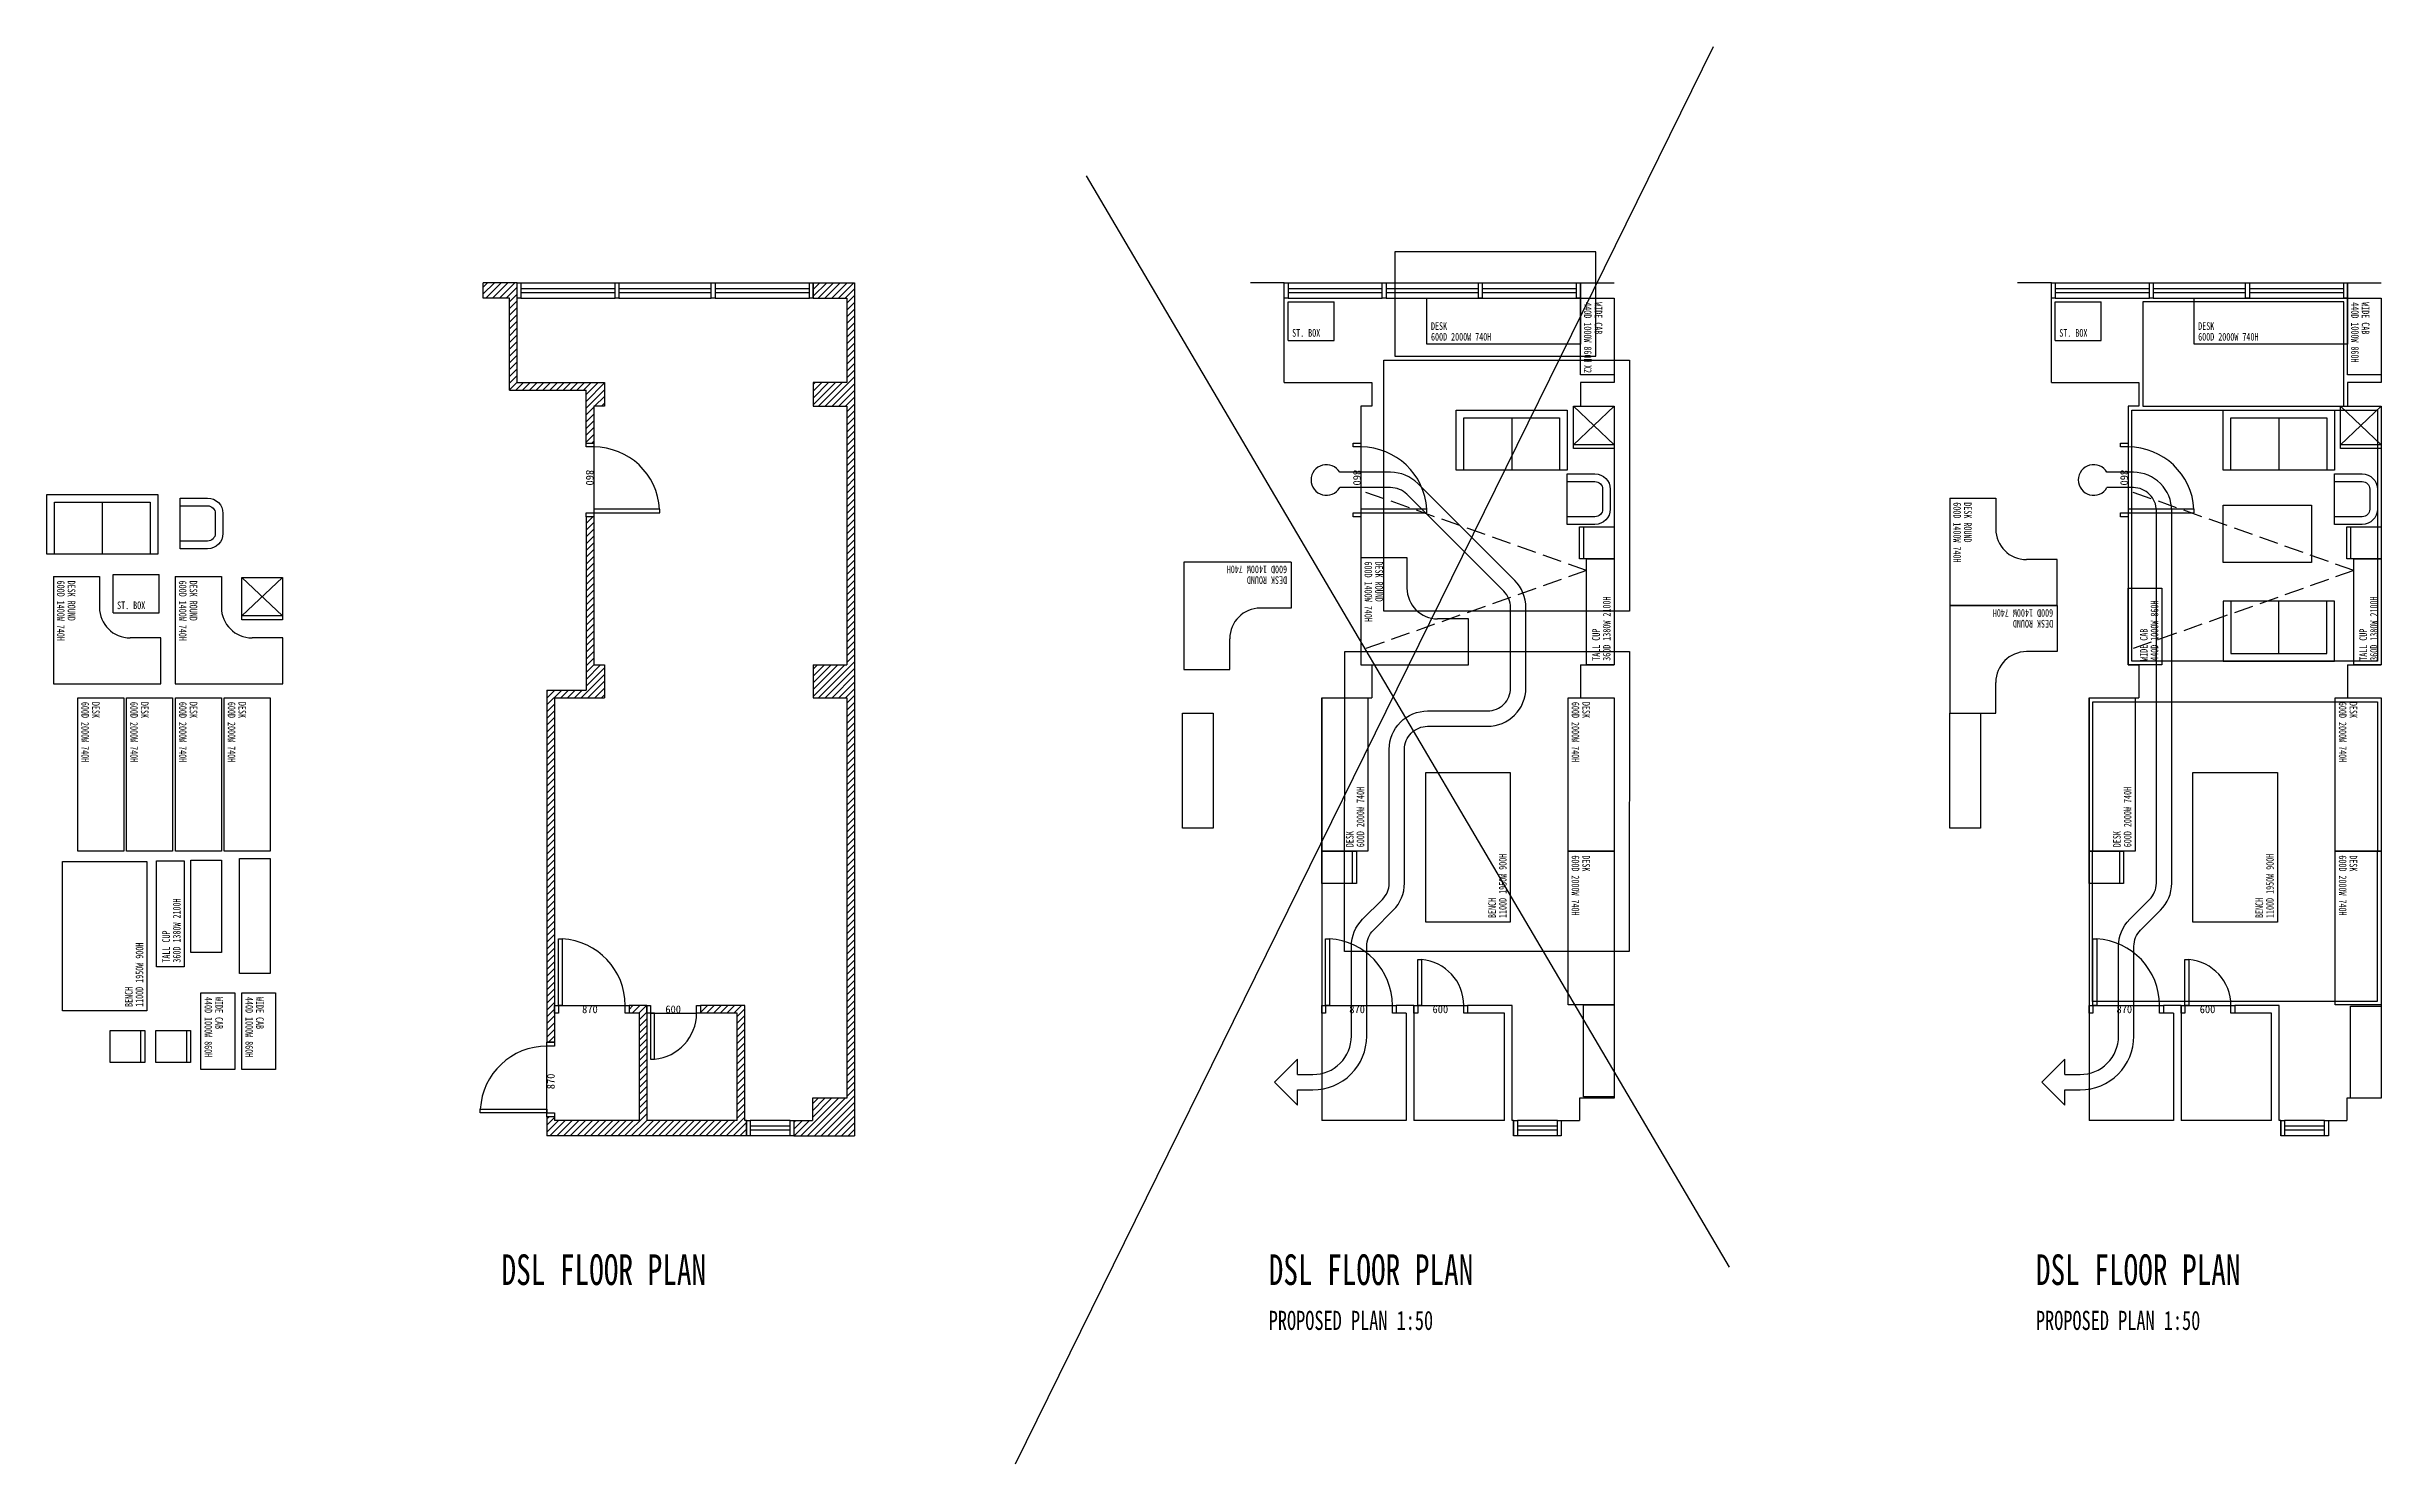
# Model space of a CAD drawing. Extents: x -500 to 78170, y -84136 to 31342.
# Drawn here: x 27739 to 58170, y -32498 to -14019 of the extents above; entities that cross this region are included whole.
import ezdxf
from ezdxf.enums import TextEntityAlignment as Align

# ---------------------------------------------------------------- set-up
doc = ezdxf.new("R2010")
doc.units = 0
doc.header["$LTSCALE"] = 1000
doc.header["$MEASUREMENT"] = 0
doc.linetypes.add('DASH', pattern=[0.35, 0.25, -0.1])
doc.layers.get('DEFPOINTS').update_dxf_attribs({"color": 9})
for name, color, linetype in [('3-WALL', 3, 'Continuous'), ('4-LINE', 7, 'Continuous'), ('5-DOOR', 1, 'Continuous'), ('6-WIN', 6, 'Continuous'), ('ANALYSIS', 6, 'Continuous'), ('hatch', 9, 'Continuous'), ('I-FURN', 4, 'Continuous'), ('T-DESB', 3, 'Continuous')]:
    doc.layers.add(name, color=color, linetype=linetype)
doc.styles.add('HZTXT', font='SimSun.ttf', dxfattribs={"width": 0.8})
doc.styles.get("Standard").update_dxf_attribs({"font": 'SimSun.ttf'})
pattern_1 = [(45, (-34360.05, 28016.62), (-44.19417, 44.19417), [])]

msp = doc.modelspace()

# ---------------------------------------------------------------- texts
at = {"layer": '5-DOOR'}
for p in [(44770, -19637), (54770, -19637)]:
    msp.add_text('860', height=100, rotation=270, dxfattribs=at).set_placement(p, align=Align.CENTER)
for s, p in [('870', (44820, -26617)), ('600', (45905, -26617)), ('870', (54820, -26617)), ('600', (55905, -26617))]:
    msp.add_text(s, height=100, dxfattribs=at).set_placement(p, align=Align.CENTER)
at = {"layer": 'T-DESB', "style": 'HZTXT', "width": 0.7}
msp.add_text('X2', height=100, rotation=270, dxfattribs=at).set_placement((47777, -18169))
for s, height, p in [('DSL FLOOR PLAN', 400, (33668, -30161)), ('DSL FLOOR PLAN', 400, (43668, -30161)), ('DSL FLOOR PLAN', 400, (53668, -30161)), ('PROPOSED PLAN 1:50', 250, (43668, -30747)), ('PROPOSED PLAN 1:50', 250, (53668, -30747))]:
    msp.add_text(s, height=height, dxfattribs=at).set_placement(p)

# ---------------------------------------------------------------- blocks, each defined once
blk = doc.blocks.new('ZONE PROP')
at = {"layer": 'ANALYSIS'}
for points in [[(700, 9310), (3320, 9310), (3320, 10670), (700, 10670)], [(3760, 5990), (560, 5990), (560, 9260), (3760, 9260)], [(50, 5460), (3760, 5460), (3755, 1550), (45, 1550)]]:
    blk.add_lwpolyline(points, close=True, dxfattribs=at)
blk = doc.blocks.new('TALL CUP')
at = {"layer": 'I-FURN'}
blk.add_lwpolyline([(0, 1380), (360, 1380), (360, 0), (0, 0)], close=True, dxfattribs=at)
at = {"layer": 'T-DESB', "style": 'HZTXT', "width": 0.7}
for s, p in [('360D 1380W 2100H', (47, 1327)), ('TALL CUP', (186, 1327))]:
    blk.add_text(s, height=100, rotation=270, dxfattribs=at).set_placement(p)
blk = doc.blocks.new('DESK ROUND')
at = {"layer": 'I-FURN'}
for p, q in [((0, 1400), (0, 0)), ((0, 1400), (600, 1400)), ((600, 1400), (600, 1000)), ((1400, 600), (1000, 600)), ((1400, 0), (1400, 600)), ((0, 0), (1400, 0))]:
    blk.add_line(p, q, dxfattribs=at)
blk.add_arc((1000, 1000), 400, 180, 270, dxfattribs=at)
at = {"layer": 'T-DESB', "style": 'HZTXT', "width": 0.7}
for s, p in [('600D 1400W 740H', (47, 1347)), ('DESK ROUND', (186, 1347))]:
    blk.add_text(s, height=100, rotation=270, dxfattribs=at).set_placement(p)
blk = doc.blocks.new('DESK')
at = {"layer": 'I-FURN'}
blk.add_lwpolyline([(-600, 0), (0, 0), (0, -2000), (-600, -2000)], close=True, dxfattribs=at)
at = {"layer": 'T-DESB', "style": 'HZTXT', "width": 0.7}
for s, p in [('600D 2000W 740H', (-553, -53)), ('DESK', (-414, -53))]:
    blk.add_text(s, height=100, rotation=270, dxfattribs=at).set_placement(p)
blk = doc.blocks.new('LOW CAB')
at = {"layer": 'I-FURN'}
blk.add_line((50, 420), (50, 0), dxfattribs=at)
blk.add_lwpolyline([(0, 0), (0, 420), (450, 420), (450, 0)], close=True, dxfattribs=at)
blk = doc.blocks.new('WIDE CAB')
at = {"layer": 'I-FURN'}
blk.add_lwpolyline([(0, 1000), (440, 1000), (440, 0), (0, 0)], close=True, dxfattribs=at)
at = {"layer": 'T-DESB', "style": 'HZTXT', "width": 0.7}
for s, p in [('440D 1000W 860H', (47, 947)), ('WIDE CAB', (186, 947))]:
    blk.add_text(s, height=100, rotation=270, dxfattribs=at).set_placement(p)
blk = doc.blocks.new('COUCH')
at = {"layer": 'I-FURN'}
for p, q in [((0, 360), (0, 0)), ((100, 360), (100, 0)), ((460, 560), (200, 560)), ((460, 460), (200, 460)), ((560, 0), (560, 360)), ((660, 0), (660, 360)), ((0, 0), (660, 0))]:
    blk.add_line(p, q, dxfattribs=at)
for centre, radius, start, end in [((200, 360), 200, 90, 180), ((200, 360), 100, 90, 180), ((460, 360), 200, 0, 90), ((460, 360), 100, 0, 90)]:
    blk.add_arc(centre, radius, start, end, dxfattribs=at)
blk = doc.blocks.new('SOFA')
at = {"layer": 'I-FURN'}
blk.add_line((725, 680), (725, 0), dxfattribs=at)
blk.add_lwpolyline([(1450, 0), (1450, 780), (0, 780), (0, 0)], close=True, dxfattribs=at)
blk.add_lwpolyline([(1350, 0), (1350, 680), (100, 680), (100, 0)], dxfattribs=at)
blk = doc.blocks.new('FRIDGE')
at = {"layer": 'I-FURN'}
for p, q in [((50, 0), (50, 530)), ((50, 0), (550, 530)), ((50, 530), (550, 0))]:
    blk.add_line(p, q, dxfattribs=at)
blk.add_lwpolyline([(0, 0), (0, 530), (550, 530), (550, 0)], close=True, dxfattribs=at)
blk = doc.blocks.new('SHELVING 2')
at = {"layer": 'I-FURN'}
blk.add_lwpolyline([(400, 0), (0, 0), (0, 1200), (400, 1200)], close=True, dxfattribs=at)
blk = doc.blocks.new('ST. BOX')
at = {"layer": 'I-FURN'}
for p, q in [((0, 500), (600, 500)), ((0, 0), (0, 500)), ((600, 0), (600, 500)), ((0, 0), (600, 0))]:
    blk.add_line(p, q, dxfattribs=at)
at = {"layer": 'T-DESB', "style": 'HZTXT', "width": 0.7}
blk.add_text('ST. BOX', height=100, dxfattribs=at).set_placement((53, 47))
blk = doc.blocks.new('TALL BENCH')
at = {"layer": 'I-FURN'}
blk.add_lwpolyline([(0, 0), (1100, 0), (1100, -1950), (0, -1950)], close=True, dxfattribs=at)
at = {"layer": 'T-DESB', "style": 'HZTXT', "width": 0.7}
for s, p in [('1100D 1950W 900H', (47, -53)), ('BENCH', (186, -53))]:
    blk.add_text(s, height=100, rotation=270, dxfattribs=at).set_placement(p)
blk = doc.blocks.new('SHELVING')
at = {"layer": 'I-FURN'}
blk.add_lwpolyline([(0, 1500), (400, 1500), (400, 0), (0, 0)], close=True, dxfattribs=at)
blk = doc.blocks.new('BASE')
at = {"layer": 'hatch'}
h = blk.add_hatch(dxfattribs=at)
h.set_pattern_fill('ANSI31', color=256, scale=500, style=0)
h.set_pattern_definition(pattern_1)
h.paths.add_polyline_path([(-590, 9520), (410, 9520), (410, 8830), (510, 8830), (510, 9310), (650, 9310), (650, 9620), (-490, 9620), (-490, 10920), (-930, 10920), (-930, 10720), (-590, 10720)])
h = blk.add_hatch(dxfattribs=at)
h.set_pattern_fill('ANSI31', color=256, scale=500, style=0)
h.set_pattern_definition(pattern_1)
h.paths.add_polyline_path([(3370, 5510), (3810, 5510), (3810, 290), (3360, 290), (3360, 0), (3120, 0), (3120, -200), (3910, -200), (3910, 10920), (3370, 10920), (3370, 10720), (3810, 10720), (3810, 9620), (3370, 9620), (3370, 9310), (3810, 9310), (3810, 5940), (3370, 5940)])
h = blk.add_hatch(dxfattribs=at)
h.set_pattern_fill('ANSI31', color=256, scale=500, style=0)
h.set_pattern_definition(pattern_1)
h.paths.add_polyline_path([(410, 5610), (-100, 5610), (-100, 1020), (0, 1020), (0, 5510), (650, 5510), (650, 5940), (510, 5940), (510, 7870), (410, 7870)])
h = blk.add_hatch(dxfattribs=at)
h.set_pattern_fill('ANSI31', color=256, scale=500, style=0)
h.set_pattern_definition(pattern_1)
h.paths.add_polyline_path([(2500, -200), (2500, 0), (2480, 0), (2480, 1500), (1900, 1500), (1900, 1400), (2380, 1400), (2380, 0), (1200, 0), (1200, 1500), (970, 1500), (970, 1400), (1100, 1400), (1100, 0), (0, 0), (0, 50), (-100, 50), (-100, -200)])
at = {"layer": '3-WALL'}
for p, q in [((-490, 10920), (-930, 10920)), ((-490, 9620), (-490, 10920)), ((3370, 10720), (3370, 10920)), ((3370, 10920), (3910, 10920)), ((3370, 10720), (3810, 10720)), ((3810, 10720), (3810, 9620)), ((-490, 9620), (650, 9620)), ((650, 9620), (650, 9310)), ((3810, 9620), (3370, 9620)), ((3370, 9620), (3370, 9310)), ((650, 9310), (510, 9310)), ((510, 9310), (510, 8830)), ((3370, 9310), (3810, 9310)), ((3810, 9310), (3810, 5940)), ((510, 7870), (410, 7870)), ((510, 7870), (510, 5940)), ((510, 5940), (650, 5940)), ((650, 5940), (650, 5510)), ((3370, 5940), (3810, 5940)), ((3370, 5940), (3370, 5510)), ((0, 5510), (650, 5510)), ((0, 5510), (0, 1020)), ((3370, 5510), (3810, 5510)), ((3810, 5510), (3810, 290)), ((970, 1500), (970, 1400)), ((1200, 1500), (970, 1500)), ((1100, 1400), (970, 1400)), ((1100, 1400), (1100, 0)), ((1200, 1500), (1200, 0)), ((2480, 1500), (1900, 1500)), ((1900, 1500), (1900, 1400)), ((2380, 1400), (1900, 1400)), ((2380, 0), (2380, 1400)), ((2480, 0), (2480, 1500)), ((0, 1020), (-100, 1020)), ((0, 50), (-100, 50)), ((0, 50), (0, 0)), ((1100, 0), (0, 0)), ((3810, 290), (3360, 290)), ((3360, 290), (3360, 0)), ((2500, -200), (-100, -200)), ((2380, 0), (1200, 0)), ((2500, 0), (2480, 0)), ((2500, 0), (2500, -200)), ((3120, 0), (3120, -200)), ((3120, 0), (3360, 0)), ((3120, -200), (3910, -200))]:
    blk.add_line(p, q, dxfattribs=at)
at = {"layer": '5-DOOR'}
for p, q in [((510, 8780), (510, 7920)), ((50, 1500), (920, 1500)), ((1250, 1400), (1850, 1400)), ((-100, 100), (-100, 970))]:
    blk.add_line(p, q, dxfattribs=at)
for points in [[(410, 8830), (510, 8830), (510, 8780), (410, 8780)], [(410, 7920), (510, 7920), (510, 7870), (410, 7870)], [(510, 7970), (510, 7920), (1370, 7920), (1370, 7970)], [(100, 1500), (50, 1500), (50, 2370), (100, 2370)], [(0, 1400), (0, 1500), (50, 1500), (50, 1400)], [(920, 1400), (920, 1500), (970, 1500), (970, 1400)], [(1200, 1400), (1200, 1500), (1250, 1500), (1250, 1400)], [(1300, 1400), (1250, 1400), (1250, 800), (1300, 800)], [(1850, 1400), (1850, 1500), (1900, 1500), (1900, 1400)], [(0, 970), (-100, 970), (-100, 1020), (0, 1020)], [(-100, 150), (-100, 100), (-970, 100), (-970, 150)], [(0, 50), (-100, 50), (-100, 100), (0, 100)]]:
    blk.add_lwpolyline(points, close=True, dxfattribs=at)
for centre, radius, start, end in [((510, 7920), 860, 3.333, 90), ((50, 1500), 870, 0, 86.7053), ((1250, 1400), 600, 274.7802, 360), ((-100, 100), 870, 90, 176.7053)]:
    blk.add_arc(centre, radius, start, end, dxfattribs=at)
at = {"layer": '6-WIN'}
for p, q in [((-440, 10920), (788, 10920)), ((-440, 10845), (788, 10845)), ((-440, 10795), (788, 10795)), ((-440, 10720), (788, 10720)), ((838, 10920), (2042, 10920)), ((838, 10845), (2042, 10845)), ((838, 10795), (2042, 10795)), ((838, 10720), (2042, 10720)), ((2092, 10920), (3320, 10920)), ((2092, 10845), (3320, 10845)), ((2092, 10795), (3320, 10795)), ((2092, 10720), (3320, 10720)), ((3070, 0), (2550, 0)), ((3070, -75), (2550, -75)), ((3070, -125), (2550, -125)), ((3070, -200), (2550, -200))]:
    blk.add_line(p, q, dxfattribs=at)
for points in [[(-490, 10920), (-440, 10920), (-440, 10720), (-490, 10720)], [(788, 10920), (838, 10920), (838, 10720), (788, 10720)], [(2042, 10920), (2092, 10920), (2092, 10720), (2042, 10720)], [(3320, 10920), (3370, 10920), (3370, 10720), (3320, 10720)], [(2500, 0), (2550, 0), (2550, -200), (2500, -200)], [(3070, 0), (3120, 0), (3120, -200), (3070, -200)]]:
    blk.add_lwpolyline(points, close=True, dxfattribs=at)
at = {"layer": 'DEFPOINTS'}
for p, q in [((-930, 10720), (-930, 10920)), ((-590, 10720), (-930, 10720)), ((-590, 9520), (-590, 10720)), ((3910, 10920), (3910, -200)), ((-590, 9520), (410, 9520)), ((410, 8830), (410, 9520)), ((410, 7870), (410, 5610)), ((-100, 5610), (-100, 1020)), ((-100, 5610), (410, 5610)), ((-100, 50), (-100, -200))]:
    blk.add_line(p, q, dxfattribs=at)
at = {"layer": '5-DOOR'}
for s, rotation, p in [('860', 270, (410, 8380)), ('870', 90, (0, 510))]:
    blk.add_text(s, height=100, rotation=rotation, dxfattribs=at).set_placement(p, align=Align.CENTER)
for s, p in [('870', (460, 1400)), ('600', (1545, 1400))]:
    blk.add_text(s, height=100, dxfattribs=at).set_placement(p, align=Align.CENTER)

# ---------------------------------------------------------------- linework, layer by layer
at = {"layer": '3-WALL'}
for p, q in [((43870, -17097), (43430, -17097)), ((43870, -18397), (43870, -17097)), ((47730, -17297), (47730, -17097)), ((47730, -17097), (48170, -17097)), ((47730, -17297), (48170, -17297)), ((48170, -17297), (48170, -18397)), ((53870, -17097), (53430, -17097)), ((53870, -18397), (53870, -17097)), ((57730, -17297), (57730, -17097)), ((57730, -17097), (58170, -17097)), ((57730, -17297), (58170, -17297)), ((58170, -17297), (58170, -18397)), ((43870, -18397), (45010, -18397)), ((45010, -18397), (45010, -18707)), ((48170, -18397), (47730, -18397)), ((47730, -18397), (47730, -18707)), ((53870, -18397), (55010, -18397)), ((55010, -18397), (55010, -18707)), ((58170, -18397), (57730, -18397)), ((57730, -18397), (57730, -18707)), ((45010, -18707), (44870, -18707)), ((44870, -18707), (44870, -19187)), ((47730, -18707), (48170, -18707)), ((48170, -18707), (48170, -22077)), ((55010, -18707), (54870, -18707)), ((54870, -18707), (54870, -19187)), ((57730, -18707), (58170, -18707)), ((58170, -18707), (58170, -22077)), ((44870, -20147), (44870, -22077)), ((54870, -20147), (54870, -22077)), ((44870, -22077), (45010, -22077)), ((45010, -22077), (45010, -22507)), ((47730, -22077), (48170, -22077)), ((47730, -22077), (47730, -22507)), ((54870, -22077), (55010, -22077)), ((55010, -22077), (55010, -22507)), ((57730, -22077), (58170, -22077)), ((57730, -22077), (57730, -22507)), ((44360, -22507), (45010, -22507)), ((44360, -22507), (44360, -28017)), ((47730, -22507), (48170, -22507)), ((48170, -22507), (48170, -27727)), ((54360, -22507), (55010, -22507)), ((54360, -22507), (54360, -28017)), ((57730, -22507), (58170, -22507)), ((58170, -22507), (58170, -27727)), ((45330, -26517), (45330, -26617)), ((45560, -26517), (45330, -26517)), ((45460, -26617), (45330, -26617)), ((45460, -26617), (45460, -28017)), ((45560, -26517), (45560, -28017)), ((46840, -26517), (46260, -26517)), ((46260, -26517), (46260, -26617)), ((46740, -26617), (46260, -26617)), ((46740, -28017), (46740, -26617)), ((46840, -28017), (46840, -26517)), ((55330, -26517), (55330, -26617)), ((55560, -26517), (55330, -26517)), ((55460, -26617), (55330, -26617)), ((55460, -26617), (55460, -28017)), ((55560, -26517), (55560, -28017)), ((56840, -26517), (56260, -26517)), ((56260, -26517), (56260, -26617)), ((56740, -26617), (56260, -26617)), ((56740, -28017), (56740, -26617)), ((56840, -28017), (56840, -26517)), ((48170, -27727), (47720, -27727)), ((47720, -27727), (47720, -28017)), ((58170, -27727), (57720, -27727)), ((57720, -27727), (57720, -28017)), ((45460, -28017), (44360, -28017)), ((46740, -28017), (45560, -28017)), ((46860, -28017), (46840, -28017)), ((46860, -28017), (46860, -28217)), ((47480, -28017), (47480, -28217)), ((47480, -28017), (47720, -28017)), ((55460, -28017), (54360, -28017)), ((56740, -28017), (55560, -28017)), ((56860, -28017), (56840, -28017)), ((56860, -28017), (56860, -28217)), ((57480, -28017), (57480, -28217)), ((57480, -28017), (57720, -28017))]:
    msp.add_line(p, q, dxfattribs=at)
at = {"layer": '4-LINE', "linetype": 'DASH'}
for p, q in [((47810, -20847), (44870, -19805)), ((57810, -20847), (54870, -19805)), ((47810, -20847), (44870, -21888)), ((57810, -20847), (54870, -21888))]:
    msp.add_line(p, q, dxfattribs=at)
at = {"layer": '5-DOOR'}
for p, q in [((44870, -19237), (44870, -20097)), ((54870, -19237), (54870, -20097)), ((44410, -26517), (45280, -26517)), ((45610, -26517), (46210, -26517)), ((54410, -26517), (55280, -26517)), ((55610, -26517), (56210, -26517))]:
    msp.add_line(p, q, dxfattribs=at)
for points in [[(44770, -19187), (44870, -19187), (44870, -19237), (44770, -19237)], [(54770, -19187), (54870, -19187), (54870, -19237), (54770, -19237)], [(44870, -20047), (44870, -20097), (45730, -20097), (45730, -20047)], [(54870, -20047), (54870, -20097), (55730, -20097), (55730, -20047)], [(44770, -20097), (44870, -20097), (44870, -20147), (44770, -20147)], [(54770, -20097), (54870, -20097), (54870, -20147), (54770, -20147)], [(44460, -26517), (44410, -26517), (44410, -25647), (44460, -25647)], [(54460, -26517), (54410, -26517), (54410, -25647), (54460, -25647)], [(45660, -26517), (45610, -26517), (45610, -25917), (45660, -25917)], [(55660, -26517), (55610, -26517), (55610, -25917), (55660, -25917)], [(44360, -26617), (44360, -26517), (44410, -26517), (44410, -26617)], [(45280, -26617), (45280, -26517), (45330, -26517), (45330, -26617)], [(45560, -26617), (45560, -26517), (45610, -26517), (45610, -26617)], [(46210, -26617), (46210, -26517), (46260, -26517), (46260, -26617)], [(54360, -26617), (54360, -26517), (54410, -26517), (54410, -26617)], [(55280, -26617), (55280, -26517), (55330, -26517), (55330, -26617)], [(55560, -26617), (55560, -26517), (55610, -26517), (55610, -26617)], [(56210, -26617), (56210, -26517), (56260, -26517), (56260, -26617)]]:
    msp.add_lwpolyline(points, close=True, dxfattribs=at)
for centre, radius, start, end in [((44870, -20097), 860, 3.333, 90), ((54870, -20097), 860, 3.333, 90), ((44410, -26517), 870, 0, 86.7053), ((54410, -26517), 870, 0, 86.7053), ((45610, -26517), 600, 0, 85.2198), ((55610, -26517), 600, 0, 85.2198)]:
    msp.add_arc(centre, radius, start, end, dxfattribs=at)
at = {"layer": '6-WIN'}
for p, q in [((43920, -17097), (45148, -17097)), ((43920, -17172), (45148, -17172)), ((43920, -17222), (45148, -17222)), ((43920, -17297), (45148, -17297)), ((45198, -17097), (46402, -17097)), ((45198, -17172), (46402, -17172)), ((45198, -17222), (46402, -17222)), ((45198, -17297), (46402, -17297)), ((46452, -17097), (47680, -17097)), ((46452, -17172), (47680, -17172)), ((46452, -17222), (47680, -17222)), ((46452, -17297), (47680, -17297)), ((53920, -17097), (55148, -17097)), ((53920, -17172), (55148, -17172)), ((53920, -17222), (55148, -17222)), ((53920, -17297), (55148, -17297)), ((55198, -17097), (56402, -17097)), ((55198, -17172), (56402, -17172)), ((55198, -17222), (56402, -17222)), ((55198, -17297), (56402, -17297)), ((56452, -17097), (57680, -17097)), ((56452, -17172), (57680, -17172)), ((56452, -17222), (57680, -17222)), ((56452, -17297), (57680, -17297)), ((47430, -28017), (46910, -28017)), ((47430, -28092), (46910, -28092)), ((47430, -28142), (46910, -28142)), ((47430, -28217), (46910, -28217)), ((57430, -28017), (56910, -28017)), ((57430, -28092), (56910, -28092)), ((57430, -28142), (56910, -28142)), ((57430, -28217), (56910, -28217))]:
    msp.add_line(p, q, dxfattribs=at)
for points in [[(43870, -17097), (43920, -17097), (43920, -17297), (43870, -17297)], [(45148, -17097), (45198, -17097), (45198, -17297), (45148, -17297)], [(46402, -17097), (46452, -17097), (46452, -17297), (46402, -17297)], [(47680, -17097), (47730, -17097), (47730, -17297), (47680, -17297)], [(53870, -17097), (53920, -17097), (53920, -17297), (53870, -17297)], [(55148, -17097), (55198, -17097), (55198, -17297), (55148, -17297)], [(56402, -17097), (56452, -17097), (56452, -17297), (56402, -17297)], [(57680, -17097), (57730, -17097), (57730, -17297), (57680, -17297)], [(46860, -28017), (46910, -28017), (46910, -28217), (46860, -28217)], [(47430, -28017), (47480, -28017), (47480, -28217), (47430, -28217)], [(56860, -28017), (56910, -28017), (56910, -28217), (56860, -28217)], [(57430, -28017), (57480, -28017), (57480, -28217), (57430, -28217)]]:
    msp.add_lwpolyline(points, close=True, dxfattribs=at)
at = {"layer": 'ANALYSIS'}
for points in [[(44045, -27617), (44245, -27617, 0.414214), (44945, -26917), (44945, -25746, -0.198912), (45033, -25534), (45291, -25276, 0.198912), (45438, -24923), (45438, -23178, -0.414214), (45738, -22878), (46520, -22878, 0.414214), (47020, -22378), (47020, -21330, 0.198912), (46874, -20976), (45611, -19713, 0.198912), (45257, -19567), (44593, -19567)], [(44045, -27417), (44245, -27417, 0.414214), (44745, -26917), (44745, -25746, -0.198912), (44891, -25393), (45150, -25135, 0.198912), (45238, -24923), (45238, -23178, -0.414214), (45738, -22678), (46520, -22678, 0.414214), (46820, -22378), (46820, -21330, 0.198912), (46732, -21118), (45469, -19854, 0.198912), (45257, -19767), (44593, -19767)], [(54045, -27617), (54245, -27617, 0.414214), (54945, -26917), (54945, -25746, -0.198912), (55033, -25534), (55291, -25276, 0.198912), (55438, -24923), (55438, -20067, 0.414214), (54938, -19567), (54593, -19567)], [(54045, -27417), (54245, -27417, 0.414214), (54745, -26917), (54745, -25746, -0.198912), (54891, -25393), (55150, -25135, 0.198912), (55238, -24923), (55238, -20067, 0.414214), (54938, -19767), (54593, -19767)]]:
    msp.add_lwpolyline(points, format="xyb", dxfattribs=at)
for points in [[(44045, -27417), (44045, -27217), (43745, -27517), (44045, -27817), (44045, -27617)], [(54045, -27417), (54045, -27217), (53745, -27517), (54045, -27817), (54045, -27617)]]:
    msp.add_lwpolyline(points, dxfattribs=at)
for centre in [(44420, -19667), (54420, -19667)]:
    msp.add_arc(centre, 200, 30, 330, dxfattribs=at)
at = {"layer": 'DEFPOINTS'}
for p, q in [((49462, -14019), (40362, -32498)), ((41290, -15704), (49670, -29928))]:
    msp.add_line(p, q, dxfattribs=at)
at = {"layer": 'I-FURN', "color": 1}
msp.add_line((56835, -21927), (56835, -21247), dxfattribs=at)
for points in [[(57260, -20744), (56110, -20744), (56110, -19994), (57260, -19994)], [(56110, -21247), (56110, -22027), (57560, -22027), (57560, -21247)]]:
    msp.add_lwpolyline(points, close=True, dxfattribs=at)
msp.add_lwpolyline([(56210, -21247), (56210, -21927), (57460, -21927), (57460, -21247)], dxfattribs=at)

# ---------------------------------------------------------------- block references
msp.add_blockref('BASE', (34360, -28017))
at = {"layer": '3-WALL'}
for name, p, rotation in [('DESK', (45730, -17297), 90), ('DESK', (55730, -17297), 90), ('FRIDGE', (48170, -19257), 90), ('FRIDGE', (58170, -19257), 90), ('FRIDGE', (30811, -21488), 90), ('DESK ROUND', (42560, -20737), 270), ('TALL CUP', (48170, -20697), 180), ('TALL CUP', (58170, -20697), 180), ('WIDE CAB', (55310, -21077), 180), ('DESK ROUND', (52545, -21305), 270), ('DESK', (44360, -24507), 180), ('DESK', (54360, -24507), 180), ('TALL BENCH', (46815, -25430), 180), ('TALL BENCH', (56815, -25430), 180), ('TALL BENCH', (29045, -26589), 180), ('TALL CUP', (29531, -24632), 180), ('LOW CAB', (44810, -24507), 180), ('LOW CAB', (54810, -24507), 180), ('LOW CAB', (29018, -26842), 180), ('LOW CAB', (29614, -26842), 180)]:
    msp.add_blockref(name, p, dxfattribs=dict(at, rotation=rotation))
for name, p in [('WIDE CAB', (47730, -18297)), ('WIDE CAB', (57730, -18297)), ('DESK ROUND', (52545, -21305)), ('LOW CAB', (47720, -20697)), ('LOW CAB', (57720, -20697)), ('DESK ROUND', (44870, -22077)), ('DESK ROUND', (27827, -22326)), ('DESK ROUND', (29416, -22326)), ('DESK', (28744, -22507)), ('DESK', (29381, -22507)), ('DESK', (30017, -22507)), ('DESK', (30653, -22507)), ('DESK', (48170, -22507)), ('DESK', (58170, -22507)), ('SHELVING', (42545, -24205)), ('SHELVING', (52545, -24205)), ('SHELVING 2', (29617, -25825)), ('SHELVING', (30253, -26100)), ('DESK', (48170, -24507)), ('DESK', (58170, -24507)), ('WIDE CAB', (29750, -27353)), ('WIDE CAB', (30283, -27353)), ('SHELVING 2', (47770, -27707)), ('SHELVING 2', (57770, -27727))]:
    msp.add_blockref(name, p, dxfattribs=at)
at = {"layer": 'ANALYSIS'}
for name, p in [('ZONE PROP', (44610, -27365)), ('ST. BOX', (43920, -17847)), ('ST. BOX', (53920, -17847)), ('ZONE PROP', (54360, -28017)), ('ST. BOX', (28604, -21398))]:
    msp.add_blockref(name, p, dxfattribs=at)
at = {"layer": 'ANALYSIS', "xscale": -1}
for name, p, rotation in [('SOFA', (47560, -19537), 359.9999999999833), ('SOFA', (57560, -19537), 359.9999999999833), ('COUCH', (47560, -20247), 269.9999999999833), ('COUCH', (57560, -20247), 269.9999999999833), ('SOFA', (29189, -20635), 359.9999999999833), ('COUCH', (29477, -20563), 269.9999999999833)]:
    msp.add_blockref(name, p, dxfattribs=dict(at, rotation=rotation))

msp.set_redraw_order([(e.dxf.handle, doc.entitydb.next_handle()) for e in msp.query("TEXT MTEXT ATTDEF DIMENSION ARC_DIMENSION")])  # texts and dimensions are drawn at this point

doc.saveas('drawing.dxf')
